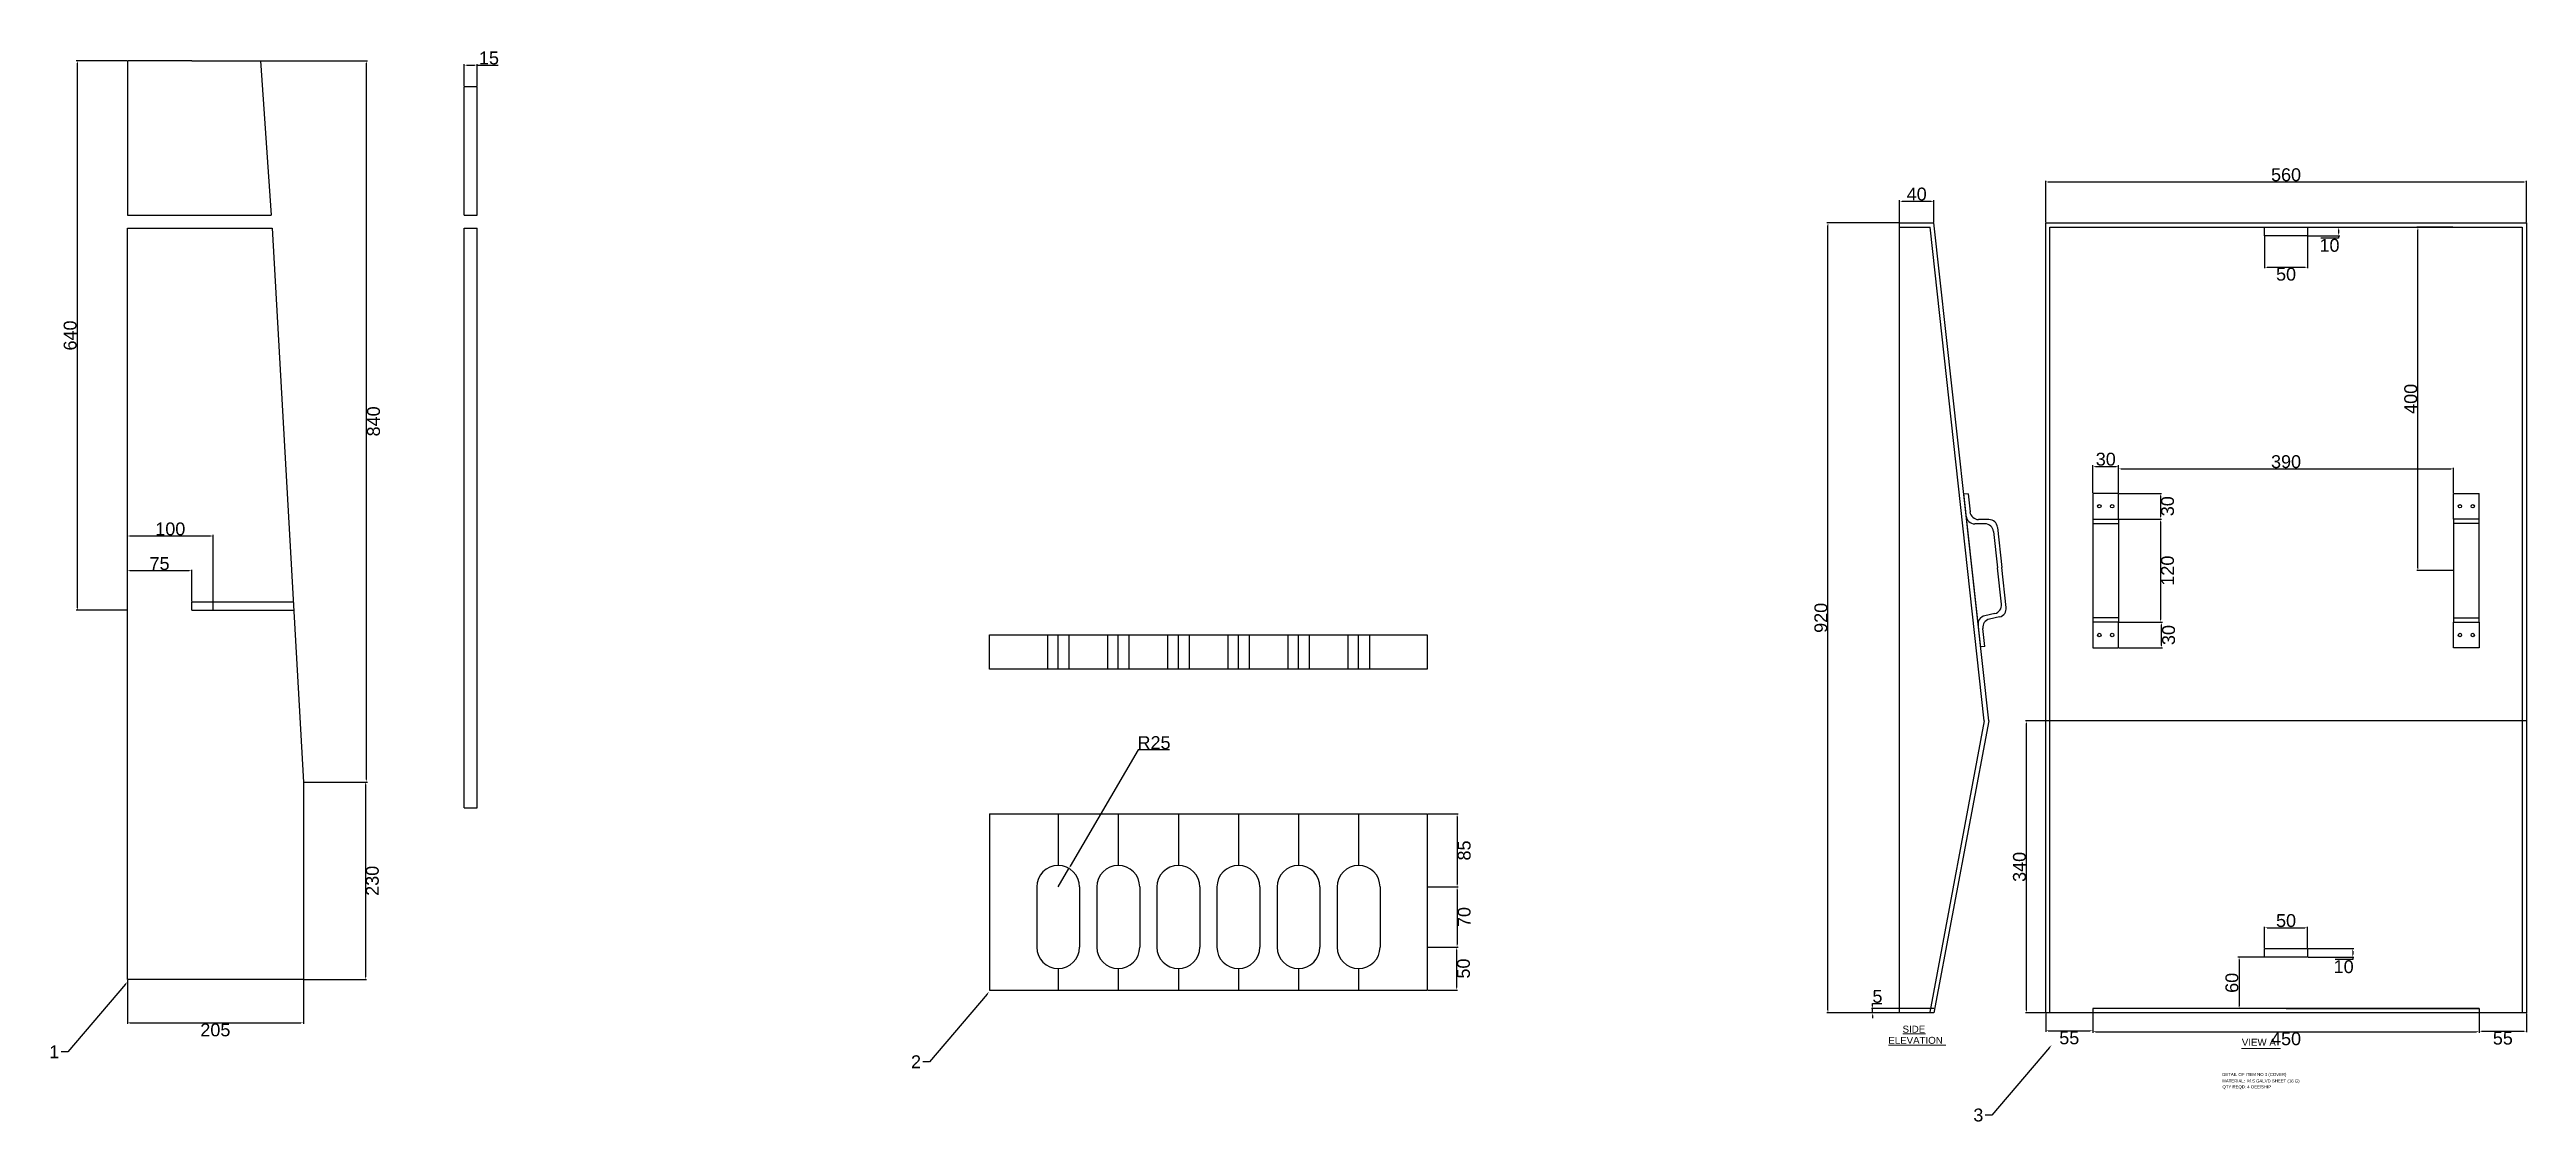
# Model space of a CAD drawing. Header units: millimetres. Extents: x -3009 to 55097, y -2803 to 5841.
# Drawn here: x 20712 to 23597, y 157 to 1409 of the extents above; entities that cross this region are included whole.
import ezdxf
from ezdxf import colors
from ezdxf.entities.mleader import LeaderData, LeaderLine
from ezdxf.math import Vec2, Vec3

# ---------------------------------------------------------------- set-up
doc = ezdxf.new("R2010")
doc.units = ezdxf.units.MM
for name, color, linetype in [('DIM', 10, 'Continuous'), ('PDF2_Geometry', 7, 'Continuous'), ('PDF2_Text', 7, 'Continuous')]:
    doc.layers.add(name, color=color, linetype=linetype)
doc.styles.add('PDF F1', font='arial.ttf')
doc.styles.get("Standard").update_dxf_attribs({"font": 'arial.ttf', "height": 15})
doc.dimstyles.new('DIM', dxfattribs={"dimtxt": 15, "dimasz": 3, "dimexe": 1.25, "dimexo": 0.625, "dimtad": 2, "dimtoh": 1, "dimdec": 0, "dimtxsty": 'Standard', "dimcen": 2.5, "dimclrd": 1, "dimclre": 4, "dimclrt": 1, "dimadec": 0, "dimazin": 0, "dimtfac": 1, "dimtdec": 0, "dimtmove": 0, "dimatfit": 3, "dimfxl": 1, "dimtfillclr": 4, "dimarcsym": 0})

msp = doc.modelspace()

# ---------------------------------------------------------------- texts
at = {"layer": 'PDF2_Text', "attachment_point": 4, "style": 'PDF F1'}
for s, insert, char_height in [('ELEVATION', (22853.4, 255.6), 8.09), ('SIDE', (22870, 268.6), 8.09), ('VIEW A', (23265.2, 253.4), 8.09), ('QTY REQD: 4 OEE/SHIP', (23242.6, 201), 3.581), ('DETAIL OF ITEM NO 3 (COVER)', (23242.4, 215.3), 3.581), ('MATERIAL:  M.S GALVD SHEET (16 G)', (23242.4, 207.8), 3.581)]:
    msp.add_mtext(s, dxfattribs=dict(at, insert=insert, char_height=char_height))

# ---------------------------------------------------------------- blocks, each defined once
blk = doc.blocks.new('*D124')
at = {"layer": 'Defpoints', "color": 0, "transparency": 16777216}
for p in [(20802.2, 1396.4), (20743.9, 756.4), (20802.2, 756.4)]:
    blk.add_point(p, dxfattribs=at)
at = {"layer": 'DIM', "color": 4, "lineweight": -2, "transparency": 16777216}
for p, q in [((20801.6, 1396.4), (20742.6, 1396.4)), ((20801.6, 756.4), (20742.6, 756.4))]:
    blk.add_line(p, q, dxfattribs=at)
at = {"layer": 'DIM', "color": 1, "lineweight": -2, "transparency": 16777216}
blk.add_line((20743.9, 1393.4), (20743.9, 759.4), dxfattribs=at)
at = {"layer": 'DIM', "color": 1, "transparency": 16777216}
for points in [[(20743.4, 1393.4), (20744.4, 1393.4), (20743.9, 1396.4)], [(20743.4, 759.4), (20744.4, 759.4), (20743.9, 756.4)]]:
    blk.add_solid(points, dxfattribs=at)
at = {"layer": 'DIM', "color": 1, "transparency": 16777216, "insert": (20735.6, 1076.4), "char_height": 15, "attachment_point": 5, "rotation": 90}
blk.add_mtext('640', dxfattribs=at)
blk = doc.blocks.new('*D119')
at = {"layer": 'Defpoints', "color": 0, "transparency": 16777216}
for p in [(20957.2, 1396.4), (21080.7, 1396.4), (21007.2, 556.4)]:
    blk.add_point(p, dxfattribs=at)
at = {"layer": 'DIM', "color": 4, "lineweight": -2, "transparency": 16777216}
for p, q in [((20957.8, 1396.4), (21082, 1396.4)), ((21007.8, 556.4), (21082, 556.4))]:
    blk.add_line(p, q, dxfattribs=at)
at = {"layer": 'DIM', "color": 1, "lineweight": -2, "transparency": 16777216}
blk.add_line((21080.7, 559.4), (21080.7, 1393.4), dxfattribs=at)
at = {"layer": 'DIM', "color": 1, "transparency": 16777216}
for points in [[(21080.2, 1393.4), (21081.2, 1393.4), (21080.7, 1396.4)], [(21080.2, 559.4), (21081.2, 559.4), (21080.7, 556.4)]]:
    blk.add_solid(points, dxfattribs=at)
at = {"layer": 'DIM', "color": 1, "transparency": 16777216, "insert": (21089, 976.4), "char_height": 15, "attachment_point": 5, "rotation": 90}
blk.add_mtext('840', dxfattribs=at)
blk = doc.blocks.new('*D120')
at = {"layer": 'Defpoints', "color": 0, "transparency": 16777216}
for p in [(21007.2, 556.4), (21007.2, 326.4), (21079.4, 326.4)]:
    blk.add_point(p, dxfattribs=at)
at = {"layer": 'DIM', "color": 4, "lineweight": -2, "transparency": 16777216}
for p, q in [((21007.8, 556.4), (21080.6, 556.4)), ((21007.8, 326.4), (21080.6, 326.4))]:
    blk.add_line(p, q, dxfattribs=at)
at = {"layer": 'DIM', "color": 1, "lineweight": -2, "transparency": 16777216}
blk.add_line((21079.4, 553.4), (21079.4, 329.4), dxfattribs=at)
at = {"layer": 'DIM', "color": 1, "transparency": 16777216}
for points in [[(21078.9, 553.4), (21079.9, 553.4), (21079.4, 556.4)], [(21078.9, 329.4), (21079.9, 329.4), (21079.4, 326.4)]]:
    blk.add_solid(points, dxfattribs=at)
at = {"layer": 'DIM', "color": 1, "transparency": 16777216, "insert": (21087.6, 441.4), "char_height": 15, "attachment_point": 5, "rotation": 90}
blk.add_mtext('230', dxfattribs=at)
blk = doc.blocks.new('*D121')
at = {"layer": 'Defpoints', "color": 0, "transparency": 16777216}
for p in [(20802.2, 326.4), (21007.2, 326.4), (21007.2, 276)]:
    blk.add_point(p, dxfattribs=at)
at = {"layer": 'DIM', "color": 4, "lineweight": -2, "transparency": 16777216}
for p, q in [((20802.2, 325.8), (20802.2, 274.8)), ((21007.2, 325.8), (21007.2, 274.8))]:
    blk.add_line(p, q, dxfattribs=at)
at = {"layer": 'DIM', "color": 1, "lineweight": -2, "transparency": 16777216}
blk.add_line((20805.2, 276), (21004.2, 276), dxfattribs=at)
at = {"layer": 'DIM', "color": 1, "transparency": 16777216}
for points in [[(20805.2, 276.5), (20805.2, 275.5), (20802.2, 276)], [(21004.2, 276.5), (21004.2, 275.5), (21007.2, 276)]]:
    blk.add_solid(points, dxfattribs=at)
at = {"layer": 'DIM', "color": 1, "transparency": 16777216, "insert": (20904.7, 267.7), "char_height": 15, "attachment_point": 5}
blk.add_mtext('205', dxfattribs=at)
blk = doc.blocks.new('*D122')
at = {"layer": 'Defpoints', "color": 0, "transparency": 16777216}
for p in [(20802.2, 802.5), (20802.2, 766.4), (20877.2, 766.4)]:
    blk.add_point(p, dxfattribs=at)
at = {"layer": 'DIM', "color": 4, "lineweight": -2, "transparency": 16777216}
for p, q in [((20802.2, 767), (20802.2, 803.7)), ((20877.2, 767), (20877.2, 803.7))]:
    blk.add_line(p, q, dxfattribs=at)
at = {"layer": 'DIM', "color": 1, "lineweight": -2, "transparency": 16777216}
blk.add_line((20874.2, 802.5), (20805.2, 802.5), dxfattribs=at)
at = {"layer": 'DIM', "color": 1, "transparency": 16777216}
for points in [[(20805.2, 803), (20805.2, 802), (20802.2, 802.5)], [(20874.2, 803), (20874.2, 802), (20877.2, 802.5)]]:
    blk.add_solid(points, dxfattribs=at)
at = {"layer": 'DIM', "color": 1, "transparency": 16777216, "insert": (20839.7, 810.7), "char_height": 15, "attachment_point": 5}
blk.add_mtext('75', dxfattribs=at)
blk = doc.blocks.new('*D123')
at = {"layer": 'Defpoints', "color": 0, "transparency": 16777216}
for p in [(20802.2, 842.9), (20802.2, 766.4), (20902.2, 766.4)]:
    blk.add_point(p, dxfattribs=at)
at = {"layer": 'DIM', "color": 4, "lineweight": -2, "transparency": 16777216}
for p, q in [((20802.2, 767), (20802.2, 844.1)), ((20902.2, 767), (20902.2, 844.1))]:
    blk.add_line(p, q, dxfattribs=at)
at = {"layer": 'DIM', "color": 1, "lineweight": -2, "transparency": 16777216}
blk.add_line((20899.2, 842.9), (20805.2, 842.9), dxfattribs=at)
at = {"layer": 'DIM', "color": 1, "transparency": 16777216}
for points in [[(20805.2, 843.4), (20805.2, 842.4), (20802.2, 842.9)], [(20899.2, 843.4), (20899.2, 842.4), (20902.2, 842.9)]]:
    blk.add_solid(points, dxfattribs=at)
at = {"layer": 'DIM', "color": 1, "transparency": 16777216, "insert": (20852.2, 851.1), "char_height": 15, "attachment_point": 5}
blk.add_mtext('100', dxfattribs=at)
blk = doc.blocks.new('*D125')
at = {"layer": 'Defpoints', "color": 0, "transparency": 16777216}
for p in [(21209.7, 1391.2), (21194.7, 1366.4), (21209.7, 1366.4)]:
    blk.add_point(p, dxfattribs=at)
at = {"layer": 'DIM', "color": 4, "lineweight": -2, "transparency": 16777216}
for p, q in [((21194.7, 1367), (21194.7, 1392.5)), ((21209.7, 1367), (21209.7, 1392.5))]:
    blk.add_line(p, q, dxfattribs=at)
at = {"layer": 'DIM', "color": 1, "lineweight": -2, "transparency": 16777216}
for p, q in [((21197.7, 1391.2), (21206.7, 1391.2)), ((21209.7, 1391.2), (21234.1, 1391.2))]:
    blk.add_line(p, q, dxfattribs=at)
at = {"layer": 'DIM', "color": 1, "transparency": 16777216}
for points in [[(21197.7, 1391.7), (21197.7, 1390.7), (21194.7, 1391.2)], [(21206.7, 1391.7), (21206.7, 1390.7), (21209.7, 1391.2)]]:
    blk.add_solid(points, dxfattribs=at)
at = {"layer": 'DIM', "color": 1, "transparency": 16777216, "insert": (21223.4, 1399.5), "char_height": 15, "attachment_point": 5}
blk.add_mtext('15', dxfattribs=at)
blk = doc.blocks.new('*D137')
at = {"layer": 'Defpoints', "color": 0, "transparency": 16777216}
for p in [(22316.4, 519.2), (22316.4, 434.2), (22351.1, 434.2)]:
    blk.add_point(p, dxfattribs=at)
at = {"layer": 'DIM', "color": 4, "lineweight": -2, "transparency": 16777216}
for p, q in [((22317.1, 519.2), (22352.4, 519.2)), ((22317.1, 434.2), (22352.4, 434.2))]:
    blk.add_line(p, q, dxfattribs=at)
at = {"layer": 'DIM', "color": 1, "lineweight": -2, "transparency": 16777216}
blk.add_line((22351.1, 516.2), (22351.1, 437.2), dxfattribs=at)
at = {"layer": 'DIM', "color": 1, "transparency": 16777216}
for points in [[(22350.6, 516.2), (22351.6, 516.2), (22351.1, 519.2)], [(22350.6, 437.2), (22351.6, 437.2), (22351.1, 434.2)]]:
    blk.add_solid(points, dxfattribs=at)
at = {"layer": 'DIM', "color": 1, "transparency": 16777216, "insert": (22359.4, 476.7), "char_height": 15, "attachment_point": 5, "rotation": 90}
blk.add_mtext('85', dxfattribs=at)
blk = doc.blocks.new('*D126')
at = {"layer": 'Defpoints', "color": 0, "transparency": 16777216}
for p in [(22316.4, 434.2), (22316.4, 364.2), (22351.1, 364.2)]:
    blk.add_point(p, dxfattribs=at)
at = {"layer": 'DIM', "color": 4, "lineweight": -2, "transparency": 16777216}
for p, q in [((22317.1, 434.2), (22352.4, 434.2)), ((22317.1, 364.2), (22352.4, 364.2))]:
    blk.add_line(p, q, dxfattribs=at)
at = {"layer": 'DIM', "color": 1, "lineweight": -2, "transparency": 16777216}
blk.add_line((22351.1, 431.2), (22351.1, 367.2), dxfattribs=at)
at = {"layer": 'DIM', "color": 1, "transparency": 16777216}
for points in [[(22350.6, 431.2), (22351.6, 431.2), (22351.1, 434.2)], [(22350.6, 367.2), (22351.6, 367.2), (22351.1, 364.2)]]:
    blk.add_solid(points, dxfattribs=at)
at = {"layer": 'DIM', "color": 1, "transparency": 16777216, "insert": (22359.4, 399.2), "char_height": 15, "attachment_point": 5, "rotation": 90}
blk.add_mtext('70', dxfattribs=at)
blk = doc.blocks.new('*D138')
at = {"layer": 'Defpoints', "color": 0, "transparency": 16777216}
for p in [(22316.4, 364.2), (22316.4, 314.2), (22350.3, 314.2)]:
    blk.add_point(p, dxfattribs=at)
at = {"layer": 'DIM', "color": 4, "lineweight": -2, "transparency": 16777216}
for p, q in [((22317.1, 364.2), (22351.6, 364.2)), ((22317.1, 314.2), (22351.6, 314.2))]:
    blk.add_line(p, q, dxfattribs=at)
at = {"layer": 'DIM', "color": 1, "lineweight": -2, "transparency": 16777216}
blk.add_line((22350.3, 361.2), (22350.3, 317.2), dxfattribs=at)
at = {"layer": 'DIM', "color": 1, "transparency": 16777216}
for points in [[(22349.8, 361.2), (22350.8, 361.2), (22350.3, 364.2)], [(22349.8, 317.2), (22350.8, 317.2), (22350.3, 314.2)]]:
    blk.add_solid(points, dxfattribs=at)
at = {"layer": 'DIM', "color": 1, "transparency": 16777216, "insert": (22358.6, 339.2), "char_height": 15, "attachment_point": 5, "rotation": 90}
blk.add_mtext('50', dxfattribs=at)
blk = doc.blocks.new('*D134')
at = {"layer": 'Defpoints', "color": 0, "transparency": 16777216}
for p in [(21886.4, 434.2), (21899, 455.8)]:
    blk.add_point(p, dxfattribs=at)
at = {"layer": 'DIM', "color": 1, "lineweight": -2, "transparency": 16777216}
for p, q in [((21979.5, 593.9), (21900.5, 458.4)), ((22016.1, 593.9), (21979.5, 593.9)), ((21886.4, 434.2), (21899, 455.8))]:
    blk.add_line(p, q, dxfattribs=at)
at = {"layer": 'DIM', "color": 1, "transparency": 16777216}
blk.add_solid([(21900.1, 458.7), (21901, 458.2), (21899, 455.8)], dxfattribs=at)
at = {"layer": 'DIM', "color": 1, "transparency": 16777216, "insert": (21998.1, 602.2), "char_height": 15, "attachment_point": 5}
blk.add_mtext('R25', dxfattribs=at)
blk = doc.blocks.new('*D146')
at = {"layer": 'Defpoints', "color": 0, "transparency": 16777216}
for p in [(23121.7, 924), (23091.7, 892.6), (23121.7, 892.6)]:
    blk.add_point(p, dxfattribs=at)
at = {"layer": 'DIM', "color": 4, "lineweight": -2, "transparency": 16777216}
for p, q in [((23091.7, 893.2), (23091.7, 925.3)), ((23121.7, 893.2), (23121.7, 925.3))]:
    blk.add_line(p, q, dxfattribs=at)
at = {"layer": 'DIM', "color": 1, "lineweight": -2, "transparency": 16777216}
blk.add_line((23094.7, 924), (23118.7, 924), dxfattribs=at)
at = {"layer": 'DIM', "color": 1, "transparency": 16777216}
for points in [[(23094.7, 924.5), (23094.7, 923.5), (23091.7, 924)], [(23118.7, 924.5), (23118.7, 923.5), (23121.7, 924)]]:
    blk.add_solid(points, dxfattribs=at)
at = {"layer": 'DIM', "color": 1, "transparency": 16777216, "insert": (23106.7, 932.3), "char_height": 15, "attachment_point": 5}
blk.add_mtext('30', dxfattribs=at)
blk = doc.blocks.new('*D147')
at = {"layer": 'Defpoints', "color": 0, "transparency": 16777216}
for p in [(23121.7, 862.6), (23121.7, 742.6), (23170.4, 742.6)]:
    blk.add_point(p, dxfattribs=at)
at = {"layer": 'DIM', "color": 4, "lineweight": -2, "transparency": 16777216}
for p, q in [((23122.4, 862.6), (23171.7, 862.6)), ((23122.4, 742.6), (23171.7, 742.6))]:
    blk.add_line(p, q, dxfattribs=at)
at = {"layer": 'DIM', "color": 1, "lineweight": -2, "transparency": 16777216}
blk.add_line((23170.4, 859.6), (23170.4, 745.6), dxfattribs=at)
at = {"layer": 'DIM', "color": 1, "transparency": 16777216}
for points in [[(23169.9, 859.6), (23170.9, 859.6), (23170.4, 862.6)], [(23169.9, 745.6), (23170.9, 745.6), (23170.4, 742.6)]]:
    blk.add_solid(points, dxfattribs=at)
at = {"layer": 'DIM', "color": 1, "transparency": 16777216, "insert": (23178.7, 802.6), "char_height": 15, "attachment_point": 5, "rotation": 90}
blk.add_mtext('120', dxfattribs=at)
blk = doc.blocks.new('*D148')
at = {"layer": 'Defpoints', "color": 0, "transparency": 16777216}
for p in [(23121.7, 742.6), (23171.6, 742.6), (23121.7, 712.6)]:
    blk.add_point(p, dxfattribs=at)
at = {"layer": 'DIM', "color": 4, "lineweight": -2, "transparency": 16777216}
for p, q in [((23122.4, 742.6), (23172.8, 742.6)), ((23122.4, 712.6), (23172.8, 712.6))]:
    blk.add_line(p, q, dxfattribs=at)
at = {"layer": 'DIM', "color": 1, "lineweight": -2, "transparency": 16777216}
blk.add_line((23171.6, 715.6), (23171.6, 739.6), dxfattribs=at)
at = {"layer": 'DIM', "color": 1, "transparency": 16777216}
for points in [[(23171.1, 739.6), (23172.1, 739.6), (23171.6, 742.6)], [(23171.1, 715.6), (23172.1, 715.6), (23171.6, 712.6)]]:
    blk.add_solid(points, dxfattribs=at)
at = {"layer": 'DIM', "color": 1, "transparency": 16777216, "insert": (23179.9, 727.6), "char_height": 15, "attachment_point": 5, "rotation": 90}
blk.add_mtext('30', dxfattribs=at)
blk = doc.blocks.new('*D149')
at = {"layer": 'Defpoints', "color": 0, "transparency": 16777216}
for p in [(23511.7, 921.1), (23121.7, 892.6), (23511.7, 892.6)]:
    blk.add_point(p, dxfattribs=at)
at = {"layer": 'DIM', "color": 4, "lineweight": -2, "transparency": 16777216}
for p, q in [((23121.7, 893.2), (23121.7, 922.3)), ((23511.7, 893.2), (23511.7, 922.3))]:
    blk.add_line(p, q, dxfattribs=at)
at = {"layer": 'DIM', "color": 1, "lineweight": -2, "transparency": 16777216}
blk.add_line((23124.7, 921.1), (23508.7, 921.1), dxfattribs=at)
at = {"layer": 'DIM', "color": 1, "transparency": 16777216}
for points in [[(23124.7, 921.6), (23124.7, 920.6), (23121.7, 921.1)], [(23508.7, 921.6), (23508.7, 920.6), (23511.7, 921.1)]]:
    blk.add_solid(points, dxfattribs=at)
at = {"layer": 'DIM', "color": 1, "transparency": 16777216, "insert": (23316.7, 929.4), "char_height": 15, "attachment_point": 5}
blk.add_mtext('390', dxfattribs=at)
blk = doc.blocks.new('*D141')
at = {"layer": 'Defpoints', "color": 0, "transparency": 16777216}
for p in [(23121.7, 892.6), (23121.7, 862.6), (23170.4, 862.6)]:
    blk.add_point(p, dxfattribs=at)
at = {"layer": 'DIM', "color": 4, "lineweight": -2, "transparency": 16777216}
for p, q in [((23122.4, 892.6), (23171.7, 892.6)), ((23122.4, 862.6), (23171.7, 862.6))]:
    blk.add_line(p, q, dxfattribs=at)
at = {"layer": 'DIM', "color": 1, "lineweight": -2, "transparency": 16777216}
blk.add_line((23170.4, 889.6), (23170.4, 865.6), dxfattribs=at)
at = {"layer": 'DIM', "color": 1, "transparency": 16777216}
for points in [[(23169.9, 889.6), (23170.9, 889.6), (23170.4, 892.6)], [(23169.9, 865.6), (23170.9, 865.6), (23170.4, 862.6)]]:
    blk.add_solid(points, dxfattribs=at)
at = {"layer": 'DIM', "color": 1, "transparency": 16777216, "insert": (23178.7, 877.6), "char_height": 15, "attachment_point": 5, "rotation": 90}
blk.add_mtext('30', dxfattribs=at)
blk = doc.blocks.new('*D156')
at = {"layer": 'Defpoints', "color": 0, "transparency": 16777216}
for p in [(23596.7, 1255.2), (23036.7, 1207.6), (23596.7, 1207.6)]:
    blk.add_point(p, dxfattribs=at)
at = {"layer": 'DIM', "color": 4, "lineweight": -2, "transparency": 16777216}
for p, q in [((23036.7, 1208.2), (23036.7, 1256.5)), ((23596.7, 1208.2), (23596.7, 1256.5))]:
    blk.add_line(p, q, dxfattribs=at)
at = {"layer": 'DIM', "color": 1, "lineweight": -2, "transparency": 16777216}
blk.add_line((23039.7, 1255.2), (23593.7, 1255.2), dxfattribs=at)
at = {"layer": 'DIM', "color": 1, "transparency": 16777216}
for points in [[(23039.7, 1255.7), (23039.7, 1254.7), (23036.7, 1255.2)], [(23593.7, 1255.7), (23593.7, 1254.7), (23596.7, 1255.2)]]:
    blk.add_solid(points, dxfattribs=at)
at = {"layer": 'DIM', "color": 1, "transparency": 16777216, "insert": (23316.7, 1263.5), "char_height": 15, "attachment_point": 5}
blk.add_mtext('560', dxfattribs=at)
blk = doc.blocks.new('*D157')
at = {"layer": 'Defpoints', "color": 0, "transparency": 16777216}
for p in [(23291.7, 1192.6), (23341.7, 1192.6), (23341.7, 1155.9)]:
    blk.add_point(p, dxfattribs=at)
at = {"layer": 'DIM', "color": 4, "lineweight": -2, "transparency": 16777216}
for p, q in [((23291.7, 1191.9), (23291.7, 1154.7)), ((23341.7, 1191.9), (23341.7, 1154.7))]:
    blk.add_line(p, q, dxfattribs=at)
at = {"layer": 'DIM', "color": 1, "lineweight": -2, "transparency": 16777216}
blk.add_line((23294.7, 1155.9), (23338.7, 1155.9), dxfattribs=at)
at = {"layer": 'DIM', "color": 1, "transparency": 16777216}
for points in [[(23294.7, 1156.4), (23294.7, 1155.4), (23291.7, 1155.9)], [(23338.7, 1156.4), (23338.7, 1155.4), (23341.7, 1155.9)]]:
    blk.add_solid(points, dxfattribs=at)
at = {"layer": 'DIM', "color": 1, "transparency": 16777216, "insert": (23316.7, 1147.7), "char_height": 15, "attachment_point": 5}
blk.add_mtext('50', dxfattribs=at)
blk = doc.blocks.new('*D158')
at = {"layer": 'Defpoints', "color": 0, "transparency": 16777216}
for p in [(23341.7, 1202.6), (23341.7, 1192.6), (23377.9, 1192.6)]:
    blk.add_point(p, dxfattribs=at)
at = {"layer": 'DIM', "color": 4, "lineweight": -2, "transparency": 16777216}
for p, q in [((23342.4, 1202.6), (23379.2, 1202.6)), ((23342.4, 1192.6), (23379.2, 1192.6))]:
    blk.add_line(p, q, dxfattribs=at)
at = {"layer": 'DIM', "color": 1, "lineweight": -2, "transparency": 16777216}
for p, q in [((23377.9, 1189.6), (23357.3, 1189.6)), ((23377.9, 1199.6), (23377.9, 1195.6)), ((23377.9, 1192.6), (23377.9, 1189.6))]:
    blk.add_line(p, q, dxfattribs=at)
at = {"layer": 'DIM', "color": 1, "transparency": 16777216}
for points in [[(23377.4, 1199.6), (23378.4, 1199.6), (23377.9, 1202.6)], [(23377.4, 1195.6), (23378.4, 1195.6), (23377.9, 1192.6)]]:
    blk.add_solid(points, dxfattribs=at)
at = {"layer": 'DIM', "color": 1, "transparency": 16777216, "insert": (23367.3, 1181.3), "char_height": 15, "attachment_point": 5}
blk.add_mtext('10', dxfattribs=at)
blk = doc.blocks.new('*D159')
at = {"layer": 'Defpoints', "color": 0, "transparency": 16777216}
for p in [(23036.7, 287.6), (23091.7, 287.6), (23091.7, 266.8)]:
    blk.add_point(p, dxfattribs=at)
at = {"layer": 'DIM', "color": 4, "lineweight": -2, "transparency": 16777216}
for p, q in [((23036.7, 286.9), (23036.7, 265.5)), ((23091.7, 286.9), (23091.7, 265.5))]:
    blk.add_line(p, q, dxfattribs=at)
at = {"layer": 'DIM', "color": 1, "lineweight": -2, "transparency": 16777216}
blk.add_line((23039.7, 266.8), (23088.7, 266.8), dxfattribs=at)
at = {"layer": 'DIM', "color": 1, "transparency": 16777216}
for points in [[(23039.7, 267.3), (23039.7, 266.3), (23036.7, 266.8)], [(23088.7, 267.3), (23088.7, 266.3), (23091.7, 266.8)]]:
    blk.add_solid(points, dxfattribs=at)
at = {"layer": 'DIM', "color": 1, "transparency": 16777216, "insert": (23064.2, 258.5), "char_height": 15, "attachment_point": 5}
blk.add_mtext('55', dxfattribs=at)
blk = doc.blocks.new('*D142')
at = {"layer": 'Defpoints', "color": 0, "transparency": 16777216}
for p in [(23091.7, 287.6), (23541.7, 287.6), (23541.7, 265.7)]:
    blk.add_point(p, dxfattribs=at)
at = {"layer": 'DIM', "color": 4, "lineweight": -2, "transparency": 16777216}
for p, q in [((23091.7, 286.9), (23091.7, 264.5)), ((23541.7, 286.9), (23541.7, 264.5))]:
    blk.add_line(p, q, dxfattribs=at)
at = {"layer": 'DIM', "color": 1, "lineweight": -2, "transparency": 16777216}
blk.add_line((23094.7, 265.7), (23538.7, 265.7), dxfattribs=at)
at = {"layer": 'DIM', "color": 1, "transparency": 16777216}
for points in [[(23094.7, 266.2), (23094.7, 265.2), (23091.7, 265.7)], [(23538.7, 266.2), (23538.7, 265.2), (23541.7, 265.7)]]:
    blk.add_solid(points, dxfattribs=at)
at = {"layer": 'DIM', "color": 1, "transparency": 16777216, "insert": (23316.7, 257.4), "char_height": 15, "attachment_point": 5}
blk.add_mtext('450', dxfattribs=at)
blk = doc.blocks.new('*D143')
at = {"layer": 'Defpoints', "color": 0, "transparency": 16777216}
for p in [(23541.7, 287.6), (23596.7, 287.6), (23596.7, 266.3)]:
    blk.add_point(p, dxfattribs=at)
at = {"layer": 'DIM', "color": 4, "lineweight": -2, "transparency": 16777216}
for p, q in [((23541.7, 286.9), (23541.7, 265.1)), ((23596.7, 286.9), (23596.7, 265.1))]:
    blk.add_line(p, q, dxfattribs=at)
at = {"layer": 'DIM', "color": 1, "lineweight": -2, "transparency": 16777216}
blk.add_line((23544.7, 266.3), (23593.7, 266.3), dxfattribs=at)
at = {"layer": 'DIM', "color": 1, "transparency": 16777216}
for points in [[(23544.7, 266.8), (23544.7, 265.8), (23541.7, 266.3)], [(23593.7, 266.8), (23593.7, 265.8), (23596.7, 266.3)]]:
    blk.add_solid(points, dxfattribs=at)
at = {"layer": 'DIM', "color": 1, "transparency": 16777216, "insert": (23569.2, 258.1), "char_height": 15, "attachment_point": 5}
blk.add_mtext('55', dxfattribs=at)
blk = doc.blocks.new('*D144')
at = {"layer": 'Defpoints', "color": 0, "transparency": 16777216}
for p in [(22835.1, 292.6), (22866.5, 292.6), (22866.5, 287.6)]:
    blk.add_point(p, dxfattribs=at)
at = {"layer": 'DIM', "color": 4, "lineweight": -2, "transparency": 16777216}
for p, q in [((22865.9, 292.6), (22833.8, 292.6)), ((22865.9, 287.6), (22833.8, 287.6))]:
    blk.add_line(p, q, dxfattribs=at)
at = {"layer": 'DIM', "color": 1, "lineweight": -2, "transparency": 16777216}
for p, q in [((22835.1, 295.6), (22835.1, 298.6)), ((22835.1, 298.6), (22845.7, 298.6)), ((22835.1, 287.6), (22835.1, 292.6)), ((22835.1, 284.6), (22835.1, 281.6))]:
    blk.add_line(p, q, dxfattribs=at)
at = {"layer": 'DIM', "color": 1, "transparency": 16777216}
for points in [[(22834.6, 295.6), (22835.6, 295.6), (22835.1, 292.6)], [(22834.6, 284.6), (22835.6, 284.6), (22835.1, 287.6)]]:
    blk.add_solid(points, dxfattribs=at)
at = {"layer": 'DIM', "color": 1, "transparency": 16777216, "insert": (22840.7, 306.8), "char_height": 15, "attachment_point": 5}
blk.add_mtext('5', dxfattribs=at)
blk = doc.blocks.new('*D145')
at = {"layer": 'Defpoints', "color": 0, "transparency": 16777216}
for p in [(22783.1, 1207.6), (22866.5, 1207.6), (22866.5, 287.6)]:
    blk.add_point(p, dxfattribs=at)
at = {"layer": 'DIM', "color": 4, "lineweight": -2, "transparency": 16777216}
for p, q in [((22865.9, 1207.6), (22781.9, 1207.6)), ((22865.9, 287.6), (22781.9, 287.6))]:
    blk.add_line(p, q, dxfattribs=at)
at = {"layer": 'DIM', "color": 1, "lineweight": -2, "transparency": 16777216}
blk.add_line((22783.1, 290.6), (22783.1, 1204.6), dxfattribs=at)
at = {"layer": 'DIM', "color": 1, "transparency": 16777216}
for points in [[(22782.6, 1204.6), (22783.6, 1204.6), (22783.1, 1207.6)], [(22782.6, 290.6), (22783.6, 290.6), (22783.1, 287.6)]]:
    blk.add_solid(points, dxfattribs=at)
at = {"layer": 'DIM', "color": 1, "transparency": 16777216, "insert": (22774.9, 747.6), "char_height": 15, "attachment_point": 5, "rotation": 90}
blk.add_mtext('920', dxfattribs=at)
blk = doc.blocks.new('*D150')
at = {"layer": 'Defpoints', "color": 0, "transparency": 16777216}
for p in [(23341.7, 386.7), (23291.7, 362.6), (23341.7, 362.6)]:
    blk.add_point(p, dxfattribs=at)
at = {"layer": 'DIM', "color": 4, "lineweight": -2, "transparency": 16777216}
for p, q in [((23291.7, 363.2), (23291.7, 388)), ((23341.7, 363.2), (23341.7, 388))]:
    blk.add_line(p, q, dxfattribs=at)
at = {"layer": 'DIM', "color": 1, "lineweight": -2, "transparency": 16777216}
blk.add_line((23294.7, 386.7), (23338.7, 386.7), dxfattribs=at)
at = {"layer": 'DIM', "color": 1, "transparency": 16777216}
for points in [[(23294.7, 387.2), (23294.7, 386.2), (23291.7, 386.7)], [(23338.7, 387.2), (23338.7, 386.2), (23341.7, 386.7)]]:
    blk.add_solid(points, dxfattribs=at)
at = {"layer": 'DIM', "color": 1, "transparency": 16777216, "insert": (23316.7, 395), "char_height": 15, "attachment_point": 5}
blk.add_mtext('50', dxfattribs=at)
blk = doc.blocks.new('*D151')
at = {"layer": 'Defpoints', "color": 0, "transparency": 16777216}
for p in [(23341.7, 362.6), (23341.7, 352.6), (23394.4, 352.6)]:
    blk.add_point(p, dxfattribs=at)
at = {"layer": 'DIM', "color": 4, "lineweight": -2, "transparency": 16777216}
for p, q in [((23342.4, 362.6), (23395.7, 362.6)), ((23342.4, 352.6), (23395.7, 352.6))]:
    blk.add_line(p, q, dxfattribs=at)
at = {"layer": 'DIM', "color": 1, "lineweight": -2, "transparency": 16777216}
for p, q in [((23394.4, 349.6), (23373.8, 349.6)), ((23394.4, 359.6), (23394.4, 355.6)), ((23394.4, 352.6), (23394.4, 349.6))]:
    blk.add_line(p, q, dxfattribs=at)
at = {"layer": 'DIM', "color": 1, "transparency": 16777216}
for points in [[(23393.9, 359.6), (23394.9, 359.6), (23394.4, 362.6)], [(23393.9, 355.6), (23394.9, 355.6), (23394.4, 352.6)]]:
    blk.add_solid(points, dxfattribs=at)
at = {"layer": 'DIM', "color": 1, "transparency": 16777216, "insert": (23383.8, 341.3), "char_height": 15, "attachment_point": 5}
blk.add_mtext('10', dxfattribs=at)
blk = doc.blocks.new('*D152')
at = {"layer": 'Defpoints', "color": 0, "transparency": 16777216}
for p in [(23291.7, 352.6), (23262, 292.6), (23291.7, 292.6)]:
    blk.add_point(p, dxfattribs=at)
at = {"layer": 'DIM', "color": 4, "lineweight": -2, "transparency": 16777216}
for p, q in [((23291.1, 352.6), (23260.7, 352.6)), ((23291.1, 292.6), (23260.7, 292.6))]:
    blk.add_line(p, q, dxfattribs=at)
at = {"layer": 'DIM', "color": 1, "lineweight": -2, "transparency": 16777216}
blk.add_line((23262, 349.6), (23262, 295.6), dxfattribs=at)
at = {"layer": 'DIM', "color": 1, "transparency": 16777216}
for points in [[(23261.5, 349.6), (23262.5, 349.6), (23262, 352.6)], [(23261.5, 295.6), (23262.5, 295.6), (23262, 292.6)]]:
    blk.add_solid(points, dxfattribs=at)
at = {"layer": 'DIM', "color": 1, "transparency": 16777216, "insert": (23253.7, 322.6), "char_height": 15, "attachment_point": 5, "rotation": 90}
blk.add_mtext('60', dxfattribs=at)
blk = doc.blocks.new('*D153')
at = {"layer": 'Defpoints', "color": 0, "transparency": 16777216}
for p in [(22906.5, 1232.7), (22866.5, 1207.6), (22906.5, 1207.6)]:
    blk.add_point(p, dxfattribs=at)
at = {"layer": 'DIM', "color": 4, "lineweight": -2, "transparency": 16777216}
for p, q in [((22866.5, 1208.2), (22866.5, 1234)), ((22906.5, 1208.2), (22906.5, 1234))]:
    blk.add_line(p, q, dxfattribs=at)
at = {"layer": 'DIM', "color": 1, "lineweight": -2, "transparency": 16777216}
blk.add_line((22869.5, 1232.7), (22903.5, 1232.7), dxfattribs=at)
at = {"layer": 'DIM', "color": 1, "transparency": 16777216}
for points in [[(22869.5, 1233.2), (22869.5, 1232.2), (22866.5, 1232.7)], [(22903.5, 1233.2), (22903.5, 1232.2), (22906.5, 1232.7)]]:
    blk.add_solid(points, dxfattribs=at)
at = {"layer": 'DIM', "color": 1, "transparency": 16777216, "insert": (22886.5, 1241), "char_height": 15, "attachment_point": 5}
blk.add_mtext('40', dxfattribs=at)
blk = doc.blocks.new('*D154')
at = {"layer": 'Defpoints', "color": 0, "transparency": 16777216}
for p in [(23470.3, 1202.6), (23511.7, 1202.6), (23511.7, 802.6)]:
    blk.add_point(p, dxfattribs=at)
at = {"layer": 'DIM', "color": 4, "lineweight": -2, "transparency": 16777216}
for p, q in [((23511.1, 1202.6), (23469, 1202.6)), ((23511.1, 802.6), (23469, 802.6))]:
    blk.add_line(p, q, dxfattribs=at)
at = {"layer": 'DIM', "color": 1, "lineweight": -2, "transparency": 16777216}
blk.add_line((23470.3, 805.6), (23470.3, 1199.6), dxfattribs=at)
at = {"layer": 'DIM', "color": 1, "transparency": 16777216}
for points in [[(23469.8, 1199.6), (23470.8, 1199.6), (23470.3, 1202.6)], [(23469.8, 805.6), (23470.8, 805.6), (23470.3, 802.6)]]:
    blk.add_solid(points, dxfattribs=at)
at = {"layer": 'DIM', "color": 1, "transparency": 16777216, "insert": (23462, 1002.6), "char_height": 15, "attachment_point": 5, "rotation": 90}
blk.add_mtext('400', dxfattribs=at)
blk = doc.blocks.new('*D155')
at = {"layer": 'Defpoints', "color": 0, "transparency": 16777216}
for p in [(23014.4, 627.6), (23036.7, 627.6), (23036.7, 287.6)]:
    blk.add_point(p, dxfattribs=at)
at = {"layer": 'DIM', "color": 4, "lineweight": -2, "transparency": 16777216}
for p, q in [((23036.1, 627.6), (23013.2, 627.6)), ((23036.1, 287.6), (23013.2, 287.6))]:
    blk.add_line(p, q, dxfattribs=at)
at = {"layer": 'DIM', "color": 1, "lineweight": -2, "transparency": 16777216}
blk.add_line((23014.4, 290.6), (23014.4, 624.6), dxfattribs=at)
at = {"layer": 'DIM', "color": 1, "transparency": 16777216}
for points in [[(23013.9, 624.6), (23014.9, 624.6), (23014.4, 627.6)], [(23013.9, 290.6), (23014.9, 290.6), (23014.4, 287.6)]]:
    blk.add_solid(points, dxfattribs=at)
at = {"layer": 'DIM', "color": 1, "transparency": 16777216, "insert": (23006.2, 457.6), "char_height": 15, "attachment_point": 5, "rotation": 90}
blk.add_mtext('340', dxfattribs=at)

# ---------------------------------------------------------------- dimensions: what is measured, and where the dimension line sits
at = {"layer": 'DIM'}
for base, p1, p2, picture, middle in [((20743.9, 756.4), (20802.2, 1396.4), (20802.2, 756.4), '*D124', (20735.6, 1076.4)), ((21080.7, 1396.4), (21007.2, 556.4), (20957.2, 1396.4), '*D119', (21089, 976.4)), ((22783.1, 1207.6), (22866.5, 287.6), (22866.5, 1207.6), '*D145', (22774.9, 747.6)), ((23377.9, 1192.6), (23341.7, 1202.6), (23341.7, 1192.6), '*D158', (23367.3, 1181.3)), ((23470.3, 1202.6), (23511.7, 802.6), (23511.7, 1202.6), '*D154', (23462, 1002.6)), ((23170.4, 862.6), (23121.7, 892.6), (23121.7, 862.6), '*D141', (23178.7, 877.6)), ((23170.4, 742.6), (23121.7, 862.6), (23121.7, 742.6), '*D147', (23178.7, 802.6)), ((23171.6, 742.6), (23121.7, 712.6), (23121.7, 742.6), '*D148', (23179.9, 727.6)), ((23014.4, 627.6), (23036.7, 287.6), (23036.7, 627.6), '*D155', (23006.2, 457.6)), ((21079.4, 326.4), (21007.2, 556.4), (21007.2, 326.4), '*D120', (21087.6, 441.4)), ((22351.1, 434.2), (22316.4, 519.2), (22316.4, 434.2), '*D137', (22359.4, 476.7)), ((22351.1, 364.2), (22316.4, 434.2), (22316.4, 364.2), '*D126', (22359.4, 399.2)), ((22350.3, 314.2), (22316.4, 364.2), (22316.4, 314.2), '*D138', (22358.6, 339.2)), ((23262, 292.6), (23291.7, 352.6), (23291.7, 292.6), '*D152', (23253.7, 322.6)), ((23394.4, 352.6), (23341.7, 362.6), (23341.7, 352.6), '*D151', (23383.8, 341.3)), ((22835.1, 292.6), (22866.5, 287.6), (22866.5, 292.6), '*D144', (22840.7, 306.8))]:
    dim = msp.add_linear_dim(base=base, p1=p1, p2=p2, angle=90, dimstyle='DIM', dxfattribs=at)
    dim.commit()
    dim.dimension.update_dxf_attribs({"geometry": picture, "text_midpoint": middle})
for base, p1, p2, picture, middle in [((21209.7, 1391.2), (21194.7, 1366.4), (21209.7, 1366.4), '*D125', (21223.4, 1399.5)), ((23596.7, 1255.2), (23036.7, 1207.6), (23596.7, 1207.6), '*D156', (23316.7, 1263.5)), ((22906.5, 1232.7), (22866.5, 1207.6), (22906.5, 1207.6), '*D153', (22886.5, 1241)), ((23341.7, 1155.9), (23291.7, 1192.6), (23341.7, 1192.6), '*D157', (23316.7, 1147.7)), ((23121.7, 924), (23091.7, 892.6), (23121.7, 892.6), '*D146', (23106.7, 932.3)), ((23511.7, 921.1), (23121.7, 892.6), (23511.7, 892.6), '*D149', (23316.7, 929.4)), ((20802.2, 842.9), (20902.2, 766.4), (20802.2, 766.4), '*D123', (20852.2, 851.1)), ((20802.2, 802.5), (20877.2, 766.4), (20802.2, 766.4), '*D122', (20839.7, 810.7)), ((23341.7, 386.7), (23291.7, 362.6), (23341.7, 362.6), '*D150', (23316.7, 395)), ((21007.2, 276), (20802.2, 326.4), (21007.2, 326.4), '*D121', (20904.7, 267.7)), ((23091.7, 266.8), (23036.7, 287.6), (23091.7, 287.6), '*D159', (23064.2, 258.5)), ((23541.7, 265.7), (23091.7, 287.6), (23541.7, 287.6), '*D142', (23316.7, 257.4)), ((23596.7, 266.3), (23541.7, 287.6), (23596.7, 287.6), '*D143', (23569.2, 258.1))]:
    dim = msp.add_linear_dim(base=base, p1=p1, p2=p2, dimstyle='DIM', dxfattribs=at)
    dim.commit()
    dim.dimension.update_dxf_attribs({"geometry": picture, "text_midpoint": middle})
dim = msp.add_radius_dim(center=(21886.4, 434.2), mpoint=(21899, 455.8), dimstyle='DIM', dxfattribs=at)
dim.commit()
dim.dimension.update_dxf_attribs({"geometry": '*D134', "text_midpoint": (21998.1, 593.9), "dimtype": 164})

# ---------------------------------------------------------------- linework, layer by layer
for p, q in [((20877.2, 1396.4), (20802.2, 1396.4)), ((20802.2, 1396.4), (20802.2, 1216.4)), ((20877.2, 1396.4), (20957.2, 1396.4)), ((20957.2, 1396.4), (20969.7, 1216.4)), ((21194.7, 1216.4), (21194.7, 1366.4)), ((21194.7, 1366.4), (21209.7, 1366.4)), ((21209.7, 1216.4), (21209.7, 1366.4)), ((20802.2, 1216.4), (20969.7, 1216.4)), ((21194.7, 1216.4), (21209.7, 1216.4)), ((20802.2, 1201.4), (20971, 1201.4)), ((20802.2, 526.4), (20802.2, 1201.4)), ((20971, 1201.4), (21007.2, 556.4)), ((21194.7, 526.4), (21194.7, 1201.4)), ((21194.7, 1201.4), (21209.7, 1201.4)), ((21209.7, 526.4), (21209.7, 1201.4)), ((22866.5, 287.6), (22866.5, 1207.6)), ((22866.5, 1207.6), (22906.5, 1207.6)), ((22866.5, 1202.6), (22902, 1202.6)), ((22965.2, 627.6), (22902, 1202.6)), ((22970.3, 627.6), (22906.5, 1207.6)), ((23036.7, 287.6), (23036.7, 1207.6)), ((23036.7, 1207.6), (23596.7, 1207.6)), ((23041.7, 287.6), (23041.7, 1202.6)), ((23041.7, 1202.6), (23591.7, 1202.6)), ((23591.7, 1202.6), (23591.7, 287.6)), ((23596.7, 1207.6), (23596.7, 287.6)), ((22941.1, 892.6), (22960.9, 712.6)), ((22946.5, 892.1), (22941.2, 891.5)), ((22946.5, 892.1), (22948.6, 871.1)), ((23091.7, 892.6), (23091.7, 712.6)), ((23121.7, 892.6), (23091.7, 892.6)), ((23121.7, 862.6), (23121.7, 892.6)), ((23511.7, 862.6), (23511.7, 892.6)), ((23511.7, 892.6), (23541.7, 892.6)), ((23541.7, 742.6), (23541.7, 892.6)), ((22966, 857.1), (22954, 857.1)), ((22970.6, 862.1), (22958.5, 862.1)), ((22976, 848), (22980.6, 805.8)), ((22980.5, 853), (22985.6, 806.4)), ((23091.7, 862.6), (23121.7, 862.6)), ((23091.7, 857.6), (23121.7, 857.6)), ((23121.7, 862.6), (23121.7, 742.6)), ((23541.7, 862.6), (23511.7, 862.6)), ((23511.7, 862.6), (23511.7, 742.6)), ((23541.7, 857.6), (23511.7, 857.6)), ((22951, 802.6), (22951, 802.6)), ((22985.3, 763.6), (22980.6, 805.8)), ((22990.8, 759.7), (22985.6, 806.4)), ((20877.2, 766.4), (20995.4, 766.4)), ((20877.2, 756.4), (20877.2, 766.4)), ((20877.2, 756.4), (20996, 756.4)), ((20902.2, 756.4), (20902.2, 766.4)), ((22977.5, 752.6), (22965.8, 750)), ((21806.4, 727.9), (22316.4, 727.9)), ((21806.4, 687.9), (21806.4, 727.9)), ((21873.9, 727.9), (21898.9, 727.9)), ((21873.9, 727.9), (21873.9, 687.9)), ((21886.4, 687.9), (21886.4, 727.9)), ((21898.9, 727.9), (21898.9, 687.9)), ((21943.9, 727.9), (21943.9, 687.9)), ((21956.4, 687.9), (21956.4, 727.9)), ((21968.9, 727.9), (21968.9, 687.9)), ((22013.9, 727.9), (22013.9, 687.9)), ((22026.4, 687.9), (22026.4, 727.9)), ((22038.9, 727.9), (22038.9, 687.9)), ((22083.9, 727.9), (22083.9, 687.9)), ((22096.4, 687.9), (22096.4, 727.9)), ((22108.9, 727.9), (22108.9, 687.9)), ((22153.9, 727.9), (22153.9, 687.9)), ((22166.4, 687.9), (22166.4, 727.9)), ((22178.9, 727.9), (22178.9, 687.9)), ((22223.9, 727.9), (22223.9, 687.9)), ((22236.4, 687.9), (22236.4, 727.9)), ((22248.9, 727.9), (22248.9, 687.9)), ((22316.4, 727.9), (22316.4, 687.9)), ((22966, 714.2), (22963.5, 735.2)), ((22983, 748.7), (22971.3, 746.1)), ((23121.7, 747.6), (23091.7, 747.6)), ((23121.7, 742.6), (23091.7, 742.6)), ((23121.7, 712.6), (23121.7, 742.6)), ((23511.7, 747.6), (23541.7, 747.6)), ((23511.7, 742.6), (23541.7, 742.6)), ((23511.7, 712.6), (23511.7, 742.6)), ((23541.7, 742.6), (23541.7, 712.6)), ((22966, 714.2), (22960.8, 713.7)), ((23091.7, 712.6), (23121.7, 712.6)), ((23541.7, 712.6), (23511.7, 712.6)), ((22316.4, 687.9), (21806.4, 687.9)), ((22965.2, 627.6), (22901.6, 288.5)), ((22970.3, 627.6), (22906.5, 287.6)), ((22965.2, 627.6), (22965.2, 627.6)), ((23596.7, 627.6), (23036.7, 627.6)), ((21007.2, 556.4), (21007.2, 326.4)), ((20802.2, 326.4), (20802.2, 526.4)), ((21194.7, 526.4), (21209.7, 526.4)), ((21806.4, 519.2), (21806.4, 314.2)), ((21806.4, 519.2), (22316.4, 519.2)), ((21886.4, 519.2), (21886.4, 459.2)), ((21956.4, 519.2), (21956.4, 459.2)), ((22026.4, 519.2), (22026.4, 459.2)), ((22096.4, 519.2), (22096.4, 459.2)), ((22166.4, 519.2), (22166.4, 459.2)), ((22236.4, 519.2), (22236.4, 459.2)), ((22316.4, 519.2), (22316.4, 314.2)), ((21861.4, 434.2), (21861.4, 364.2)), ((21911.4, 434.2), (21911.4, 364.2)), ((21931.4, 434.2), (21931.4, 364.2)), ((21981.4, 434.2), (21981.4, 364.2)), ((22001.4, 434.2), (22001.4, 364.2)), ((22051.4, 434.2), (22051.4, 364.2)), ((22071.4, 434.2), (22071.4, 364.2)), ((22121.4, 434.2), (22121.4, 364.2)), ((22141.4, 434.2), (22141.4, 364.2)), ((22191.4, 434.2), (22191.4, 364.2)), ((22211.4, 434.2), (22211.4, 364.2)), ((22261.4, 434.2), (22261.4, 364.2)), ((21007.2, 326.4), (20802.2, 326.4)), ((21886.4, 339.2), (21886.4, 314.2)), ((21956.4, 339.2), (21956.4, 314.2)), ((22026.4, 339.2), (22026.4, 314.2)), ((22096.4, 339.2), (22096.4, 314.2)), ((22166.4, 339.2), (22166.4, 314.2)), ((22236.4, 339.2), (22236.4, 314.2)), ((21806.4, 314.2), (22316.4, 314.2)), ((22906.5, 292.6), (22866.5, 292.6)), ((23541.7, 292.6), (23091.7, 292.6)), ((23316.7, 292.6), (23091.7, 292.6)), ((23091.7, 292.6), (23091.7, 287.6)), ((23316.7, 292.6), (23541.7, 292.6)), ((23541.7, 292.6), (23541.7, 287.6)), ((22906.5, 287.6), (22866.5, 287.6)), ((23596.7, 287.6), (23036.7, 287.6))]:
    msp.add_line(p, q)
for points in [[(23291.7, 1202.6), (23341.7, 1202.6), (23341.7, 1192.6), (23291.7, 1192.6)], [(23291.7, 362.6), (23341.7, 362.6), (23341.7, 352.6), (23291.7, 352.6)]]:
    msp.add_lwpolyline(points, close=True)
for centre in [(23099.2, 877.6), (23114.2, 877.6), (23519.2, 877.6), (23534.2, 877.6), (23099.2, 727.6), (23114.2, 727.6), (23519.2, 727.6), (23534.2, 727.6)]:
    msp.add_circle(centre, 2)
for centre, radius, start, end in [((22954, 867.1), 10, 185.7106, 270), ((22958.5, 872.1), 10, 185.7106, 270), ((22966, 847.1), 10, 5.7106, 90), ((22970.6, 852.1), 10, 5.7106, 90), ((22975.3, 762.4), 10, 282.5448, 6.8342), ((22980.8, 758.5), 10, 282.5448, 6.8342), ((22967.9, 740.3), 10, 102.5448, 186.8342), ((22973.4, 736.4), 10, 102.5448, 186.8342), ((21886.4, 434.2), 25, 0, 180), ((21956.4, 434.2), 25, 0, 180), ((22026.4, 434.2), 25, 0, 180), ((22096.4, 434.2), 25, 0, 180), ((22166.4, 434.2), 25, 0, 180), ((22236.4, 434.2), 25, 0, 180), ((21886.4, 364.2), 25, 180, 0), ((21956.4, 364.2), 25, 180, 0), ((22026.4, 364.2), 25, 180, 0), ((22096.4, 364.2), 25, 180, 0), ((22166.4, 364.2), 25, 180, 0), ((22236.4, 364.2), 25, 180, 0)]:
    msp.add_arc(centre, radius, start, end)
at = {"layer": 'PDF2_Geometry', "lineweight": 13}
for points in [[(22870.2, 263.2), (22896.6, 263.2)], [(22853.6, 250.2), (22920.4, 250.2)], [(23264.7, 246.1), (23310.1, 246.1)]]:
    msp.add_lwpolyline(points, dxfattribs=at)

msp.set_redraw_order([(e.dxf.handle, doc.entitydb.next_handle()) for e in msp.query("TEXT MTEXT ATTDEF DIMENSION ARC_DIMENSION")])  # texts and dimensions are drawn at this point

# ---------------------------------------------------------------- leaders
ml = msp.add_multileader_mtext('Standard')
ml.set_content('1', color=256)
ml.set_leader_properties()
ml.build(insert=Vec2(0, 0))
ctx = ml.context
ctx.base_point, ctx.char_height, ctx.plane_origin = Vec3(20715.4, 242.3), 15, Vec3(20802.5, 324)
ctx.text_align_type = 2
notes = []
notes.append((ctx, [(0, (1, 1, 0), (20732.9, 242.3), (-1, 0), 8, [(0, [(20802.5, 324)], 0, [])])]))
ctx.mtext.insert, ctx.mtext.alignment, ctx.mtext.flow_direction = Vec3(20722.9, 249.8), 3, 5
ml = msp.add_multileader_mtext('Standard')
ml.set_content('2', color=256)
ml.set_leader_properties()
ml.build(insert=Vec2(0, 0))
ctx = ml.context
ctx.base_point, ctx.char_height, ctx.plane_origin = Vec3(21714.7, 230.7), 15, Vec3(21806.2, 312.4)
ctx.text_align_type = 2
notes.append((ctx, [(0, (1, 1, 0), (21736.7, 230.7), (-1, 0), 8, [(0, [(21806.2, 312.4)], 0, [])])]))
ctx.mtext.insert, ctx.mtext.alignment, ctx.mtext.flow_direction = Vec3(21726.7, 238.2), 3, 5
ml = msp.add_multileader_mtext('Standard')
ml.set_content('3', color=256)
ml.set_leader_properties()
ml.build(insert=Vec2(0, 0))
ctx = ml.context
ctx.base_point, ctx.char_height, ctx.plane_origin = Vec3(22952.3, 168.6), 15, Vec3(23043.7, 250.3)
ctx.text_align_type = 2
notes.append((ctx, [(0, (1, 1, 0), (22974.1, 168.6), (-1, 0), 8, [(0, [(23043.7, 250.3)], 0, [])])]))
ctx.mtext.insert, ctx.mtext.alignment, ctx.mtext.flow_direction = Vec3(22964.1, 176.2), 3, 5
for ctx, leaders in notes:
    for number, flags, end, landing, length, lines in leaders:
        leader = LeaderData()
        leader.index, (leader.has_last_leader_line, leader.has_dogleg_vector, leader.attachment_direction) = number, flags
        leader.last_leader_point, leader.dogleg_vector, leader.dogleg_length = Vec3(end), Vec3(landing), length
        for number, points, colour, breaks in lines:
            line = LeaderLine()
            line.index, line.vertices, line.color, line.breaks = number, Vec3.list(points), colors.encode_raw_color(colour), breaks
            leader.lines.append(line)
        ctx.leaders.append(leader)

doc.saveas('drawing.dxf')
